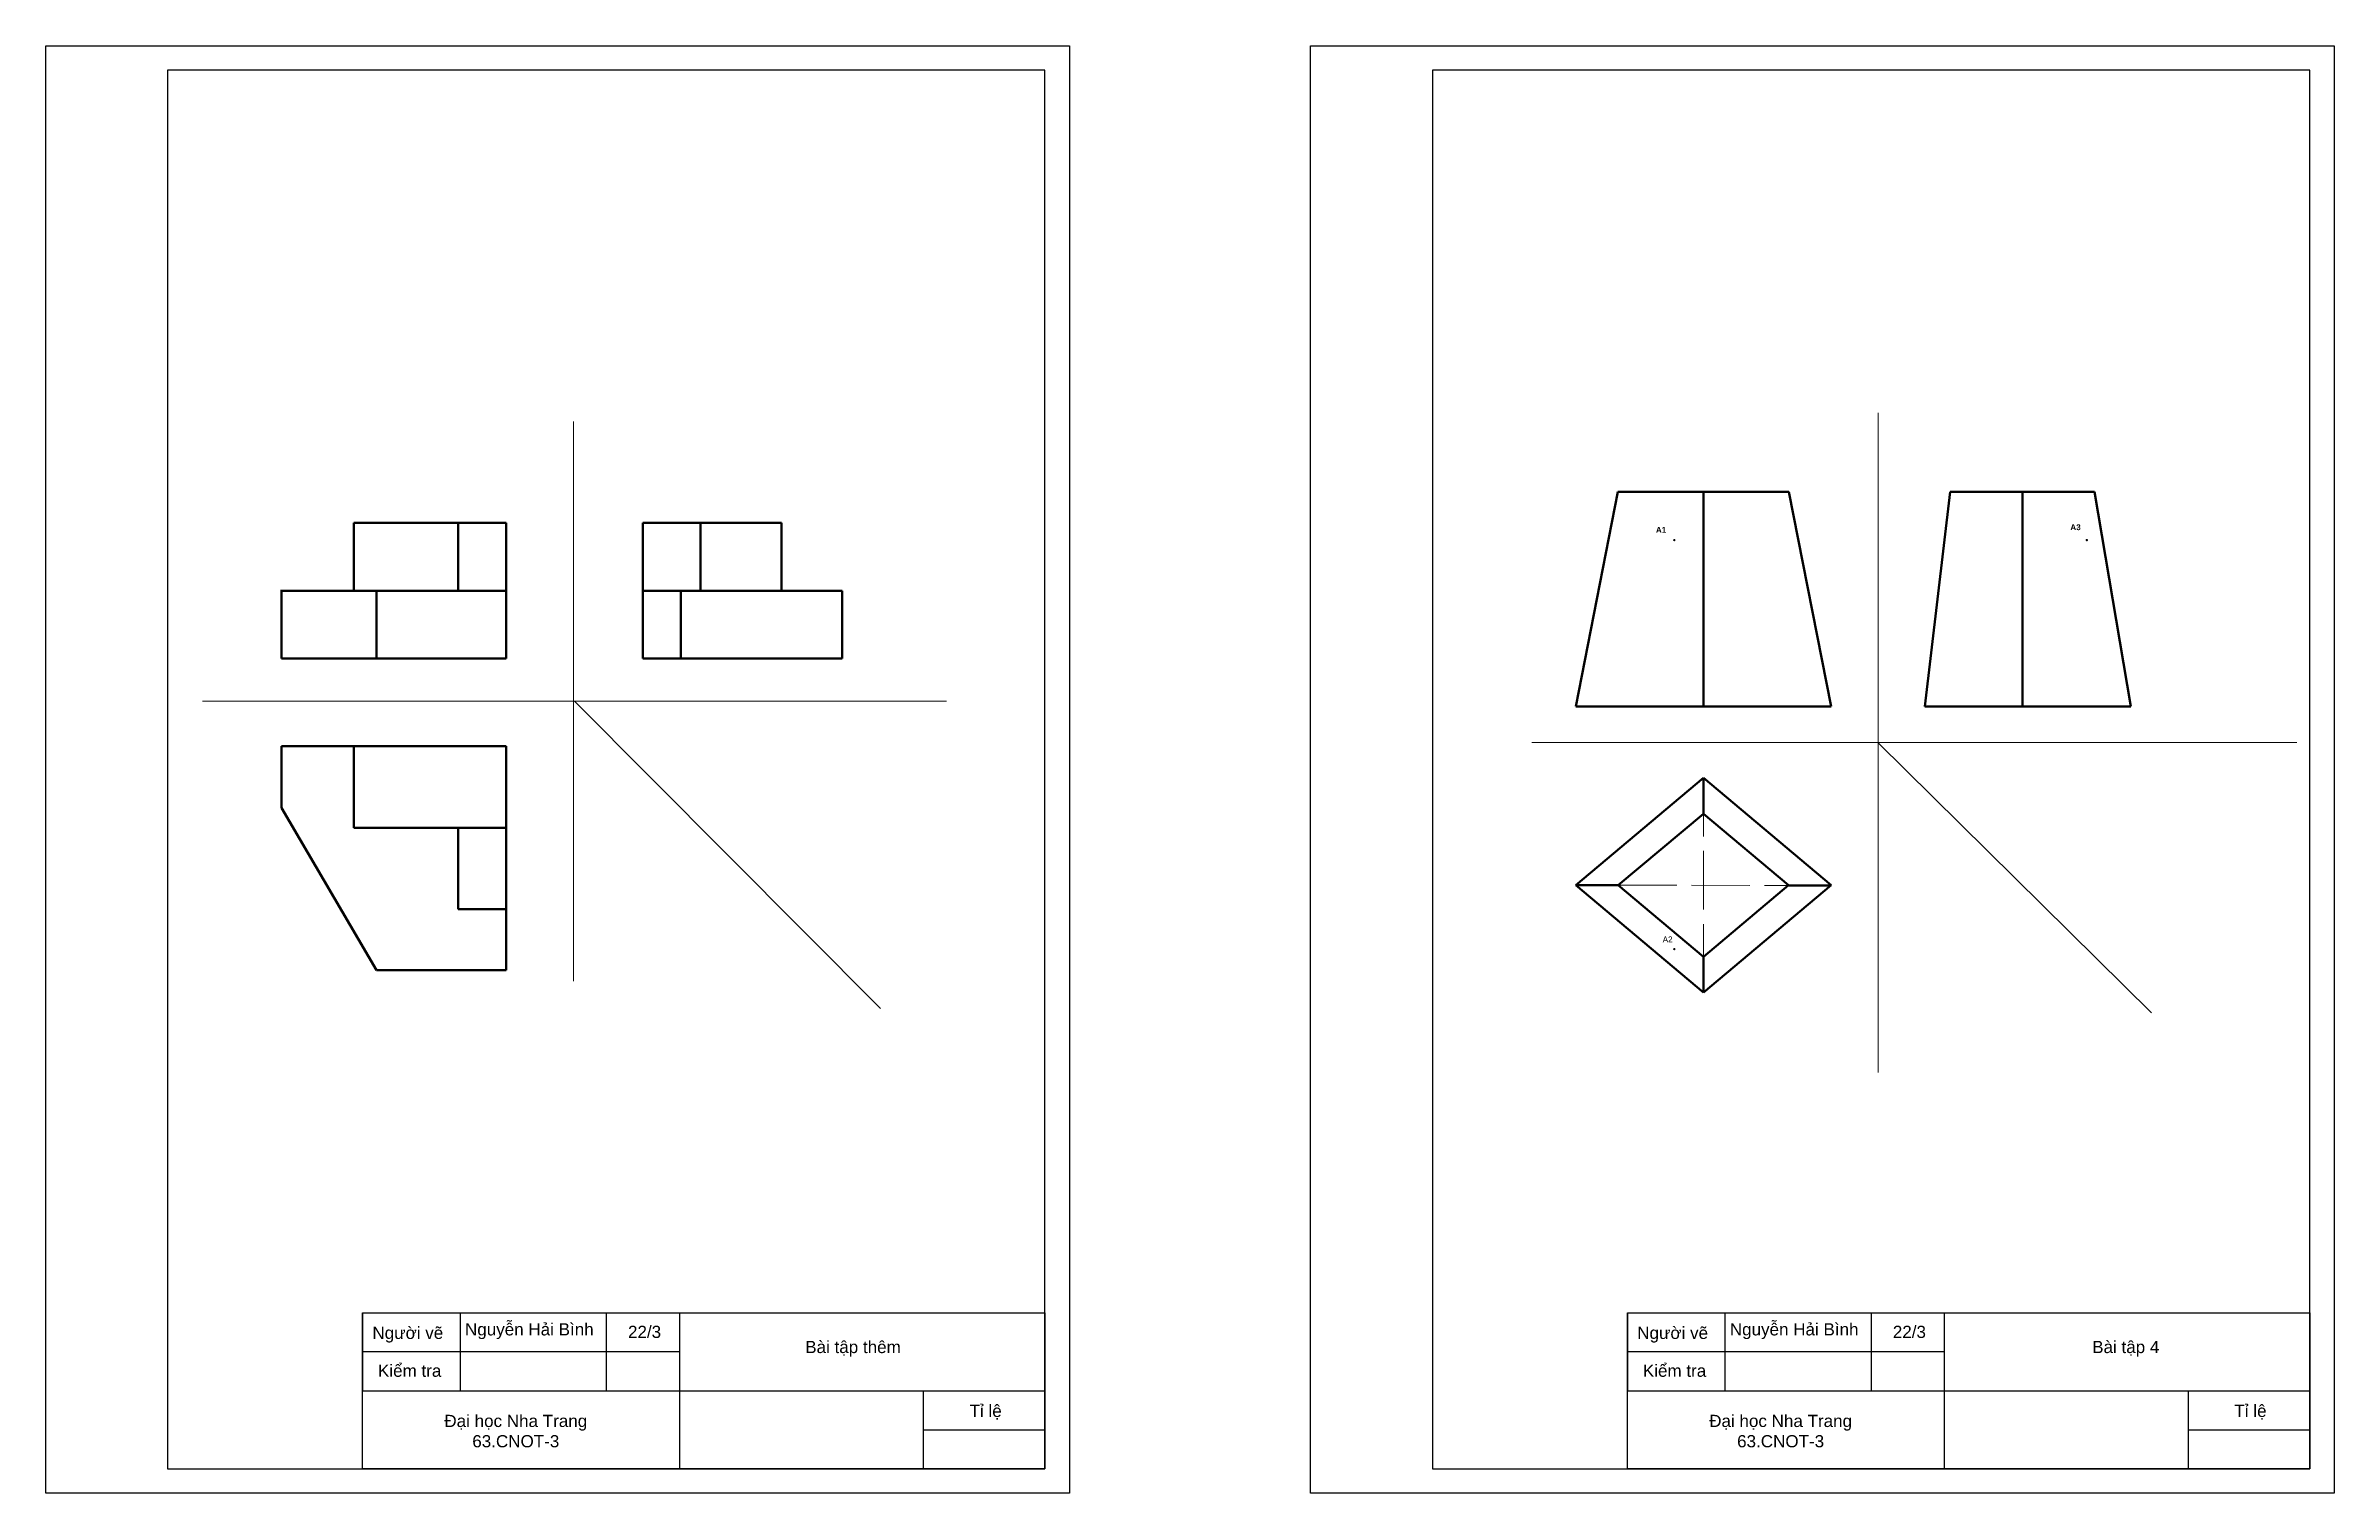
# Model space of a CAD drawing. Header units: millimetres. Extents: x 760 to 4139, y 0 to 297.
# Drawn here: x 759.6 to 1229, y 0 to 297 of the extents above; entities that cross this region are included whole.
import ezdxf

# ---------------------------------------------------------------- set-up
doc = ezdxf.new("R2010")
doc.units = ezdxf.units.MM
doc.linetypes.add('ACAD_ISO02W100', pattern=[15, 12, -3])
for name, color, linetype, lineweight in [('liendam', 10, 'Continuous', 50), ('net dut', 50, 'ACAD_ISO02W100', 20), ('net manh', 193, 'Continuous', 20)]:
    doc.layers.add(name, color=color, linetype=linetype, lineweight=lineweight)
doc.styles.add('chu1', font='arial.ttf')

msp = doc.modelspace()

# ---------------------------------------------------------------- texts
at = {"char_height": 2.5, "attachment_point": 1, "style": 'chu1'}
for s, width, heights, insert in [('\\pxi-1,l1,qd,t0;{\\fArial|b0|i0|c163|p34;Người vẽ}', 15.3728, [4.3], (826.57, 34.16)), ('\\pxi-1,l1,qd,t0;{\\fArial|b0|i0|c163|p34;Nguyễn Hải Bình}', 28.748, [4.3], (845.56, 34.88)), ('22/3', 7.0878, [0], (879, 34.36)), ('\\pxi-1,l1,qd,t0;{\\fArial|b0|i0|c163|p34;Người vẽ}', 15.3728, [4.3], (1086.06, 34.16)), ('\\pxi-1,l1,qd,t0;{\\fArial|b0|i0|c163|p34;Nguyễn Hải Bình}', 28.748, [4.3], (1105.05, 34.88)), ('22/3', 7.0878, [0], (1138.49, 34.36)), ('{\\fArial|b0|i0|c163|p34;\\C0;Bài tập thêm}', 22.8509, [0], (915.36, 31.26)), ('\\pxqc;{\\fArial|b0|i0|c163|p34;\\C0;Bài tập \\fArial|b0|i0|c0|p34;4}', 22.8509, [0], (1174.86, 31.26)), ('\\pxqd,t0;{\\fArial|b0|i0|c163|p34;Kiểm tra }', 15.3728, [4.3], (827.71, 26.39)), ('\\pxqd,t0;{\\fArial|b0|i0|c163|p34;Kiểm tra }', 15.3728, [4.3], (1087.21, 26.39)), ('\\pxqc;{\\fArial|b0|i0|c163|p34;Đại học Nha Trang\\P63.CNOT-3}', 49.865, [0], (831.05, 16.09)), ('\\pxqc;{\\fArial|b0|i0|c163|p34;\\C0;Tỉ lệ}', 10.602, [0], (947.08, 18.15)), ('\\pxqc;{\\fArial|b0|i0|c163|p34;Đại học Nha Trang\\P63.CNOT-3}', 49.865, [0], (1090.54, 16.09)), ('\\pxqc;{\\fArial|b0|i0|c163|p34;\\C0;Tỉ lệ}', 10.602, [0], (1206.57, 18.15))]:
    msp.add_mtext_dynamic_manual_height_columns(s, width=width, gutter_width=12.5, heights=heights, dxfattribs=dict(at, insert=insert))
at = {"layer": 'liendam', "attachment_point": 1, "style": 'chu1'}
for s, width, insert, char_height in [('{\\fArial|b1|i0|c0|p34;A1}', 3.7773, (1089.88, 198.26), 1.1968), ('{\\fArial|b1|i0|c0|p34;A3}', 3.3925, (1174.9, 198.81), 1.1968), ('A2 ', 2.3944, (1091.27, 114.24), 1.197)]:
    msp.add_mtext_dynamic_manual_height_columns(s, width=width, gutter_width=5.98, heights=[0], dxfattribs=dict(at, insert=insert, char_height=char_height))

# ---------------------------------------------------------------- linework, layer by layer
for p, q in [((824.55, 37), (824.55, 21)), ((844.55, 37), (844.55, 21)), ((874.55, 37), (874.55, 21)), ((889.55, 37), (889.55, 5)), ((1084.05, 37), (1084.05, 21)), ((1104.05, 37), (1104.05, 21)), ((1134.05, 37), (1134.05, 21)), ((1149.05, 37), (1149.05, 5)), ((889.55, 29), (824.55, 29)), ((1149.05, 29), (1084.05, 29)), ((824.55, 21), (964.55, 21)), ((939.55, 21), (939.55, 5)), ((1084.05, 21), (1224.05, 21)), ((1199.05, 21), (1199.05, 5)), ((939.55, 13), (964.55, 13)), ((1199.05, 13), (1224.05, 13))]:
    msp.add_line(p, q)
for points in [[(759.55, 0), (759.55, 297), (969.55, 297), (969.55, 0), (759.55, 0)], [(1019.05, 0), (1019.05, 297), (1229.05, 297), (1229.05, 0), (1019.05, 0)], [(784.55, 5), (964.55, 5), (964.55, 292), (784.55, 292)], [(1044.05, 5), (1224.05, 5), (1224.05, 292), (1044.05, 292)], [(964.55, 5), (824.55, 5), (824.55, 37), (964.55, 37)], [(1224.05, 5), (1084.05, 5), (1084.05, 37), (1224.05, 37)]]:
    msp.add_lwpolyline(points, close=True)
at = {"layer": 'liendam'}
for p, q in [((1082.05, 205.46), (1073.43, 161.42)), ((1082.05, 205.46), (1073.43, 161.42)), ((1082.05, 205.46), (1117.19, 205.46)), ((1082.05, 205.46), (1117.19, 205.46)), ((1099.62, 161.42), (1099.62, 205.37)), ((1117.19, 205.46), (1125.81, 161.42)), ((1117.19, 205.46), (1125.81, 161.42)), ((1150.24, 205.46), (1145.03, 161.42)), ((1150.24, 205.46), (1179.88, 205.46)), ((1165.08, 161.42), (1165.08, 205.46)), ((1179.88, 205.46), (1187.31, 161.42)), ((822.76, 199.09), (854.03, 199.09)), ((822.76, 199.09), (822.76, 185.19)), ((844.18, 199.09), (844.18, 185.19)), ((854.03, 199.09), (854.03, 171.3)), ((882.03, 199.09), (882.03, 171.3)), ((882.03, 199.09), (910.52, 199.09)), ((893.88, 185.19), (893.88, 199.09)), ((910.52, 199.09), (910.52, 185.19)), ((854.03, 185.19), (807.74, 185.19)), ((807.91, 171.3), (807.91, 185.19)), ((827.43, 185.19), (827.43, 171.3)), ((910.52, 185.19), (882.03, 185.19)), ((889.81, 171.3), (889.81, 185.19)), ((910.52, 185.19), (922.97, 185.19)), ((922.97, 185.19), (922.97, 171.3)), ((807.91, 171.3), (854.03, 171.3)), ((807.91, 171.3), (854.03, 171.3)), ((882.03, 171.3), (922.97, 171.3)), ((1073.43, 161.42), (1125.81, 161.42)), ((1073.43, 161.42), (1125.81, 161.42)), ((1145.03, 161.42), (1187.31, 161.42)), ((807.91, 153.3), (854.03, 153.3)), ((807.91, 153.3), (807.91, 140.63)), ((822.76, 153.3), (822.76, 136.54)), ((854.03, 153.3), (854.03, 107.3)), ((1099.62, 146.78), (1073.43, 124.76)), ((1099.62, 146.78), (1125.81, 124.76)), ((1099.62, 146.78), (1099.62, 139.43)), ((807.91, 140.63), (827.43, 107.3)), ((822.76, 136.54), (854.03, 136.54)), ((844.18, 136.54), (844.18, 119.81)), ((1099.62, 139.43), (1082.14, 124.77)), ((1099.65, 139.38), (1117.06, 124.74)), ((1082.16, 124.77), (1073.43, 124.76)), ((1073.43, 124.76), (1099.62, 102.74)), ((1082.16, 124.77), (1099.62, 110.09)), ((1099.62, 102.74), (1125.81, 124.76)), ((1099.62, 110.08), (1117.06, 124.74)), ((1117.02, 124.71), (1125.81, 124.71)), ((844.18, 119.81), (854.03, 119.81)), ((1099.62, 102.74), (1099.62, 110.09)), ((854.03, 107.3), (827.43, 107.3))]:
    msp.add_line(p, q, dxfattribs=at)
at = {"layer": 'liendam', "const_width": 0.239}
for points in [[(1093.54, 195.57, 1), (1093.78, 195.57, 1)], [(1178.17, 195.57, 1), (1178.41, 195.57, 1)], [(1093.54, 111.65, 1), (1093.78, 111.65, 1)]]:
    msp.add_lwpolyline(points, format="xyb", close=True, dxfattribs=at)
at = {"layer": 'net dut'}
for p, q in [((1135.45, 161.42), (1135.45, 161.42)), ((1099.62, 146.78), (1099.62, 102.74)), ((1082.16, 124.77), (1117.06, 124.71))]:
    msp.add_line(p, q, dxfattribs=at)
at = {"layer": 'net manh'}
for p, q in [((1135.45, 221.68), (1135.45, 86.3)), ((867.82, 219.92), (867.82, 105.09)), ((944.37, 162.5), (791.71, 162.5)), ((868.04, 162.5), (930.79, 99.45)), ((1064.43, 154.05), (1221.35, 154.05)), ((1135.45, 153.99), (1191.53, 98.57))]:
    msp.add_line(p, q, dxfattribs=at)

msp.set_redraw_order([(e.dxf.handle, doc.entitydb.next_handle()) for e in msp.query("TEXT MTEXT ATTDEF DIMENSION ARC_DIMENSION")])  # texts and dimensions are drawn at this point

doc.saveas('drawing.dxf')
